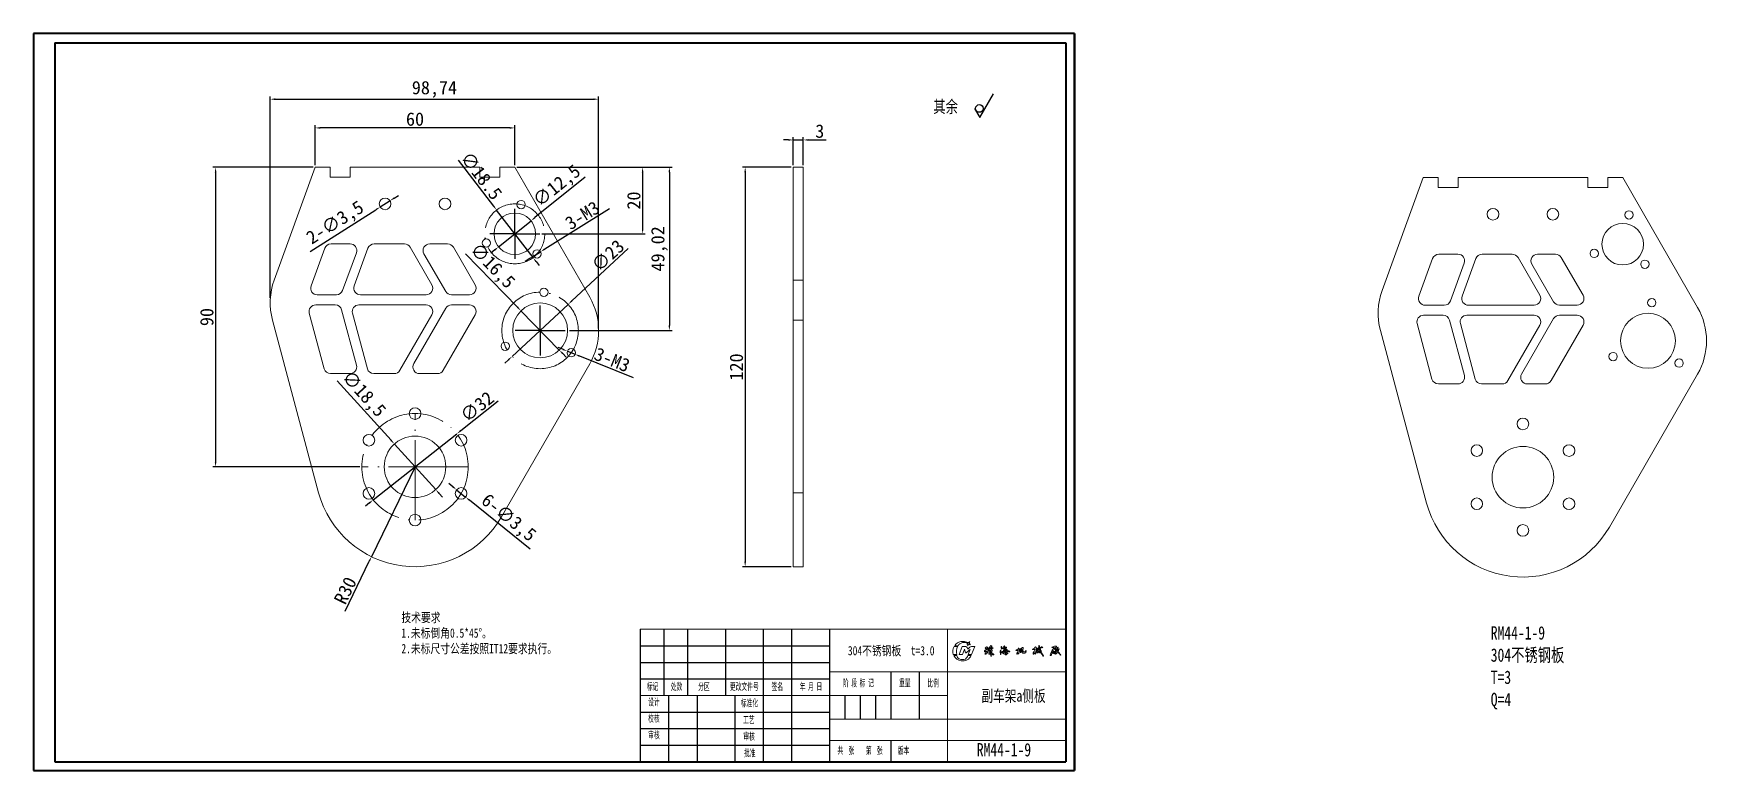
# Model space of a CAD drawing. Header units: millimetres. Extents: x 1682 to 2185, y -211 to 11.
import ezdxf

# ---------------------------------------------------------------- set-up
doc = ezdxf.new("R2010")
doc.units = ezdxf.units.MM
doc.header["$PDSIZE"] = -1
doc.linetypes.add('ACAD_ISO04W100', pattern=[30, 24, -3, 0, -3])
for name, color, linetype in [('10', 7, 'Continuous'), ('5', 7, 'Continuous'), ('9', 7, 'Continuous')]:
    doc.layers.add(name, color=color, linetype=linetype)
doc.layers.add('中心线', color=6, linetype='ACAD_ISO04W100', lineweight=0)
doc.layers.add('尺寸线', color=100, linetype='Continuous', lineweight=5)
doc.styles.add('SLDTEXTSTYLE1', font='TXT', dxfattribs={"width": 0.6, "bigfont": 'bigfont'})
doc.dimstyles.new('Annotative', dxfattribs={"dimscale": 0, "dimtxt": 2.5, "dimasz": 2.5, "dimexe": 1.25, "dimexo": 0.625, "dimtad": 1, "dimtxsty": 'Standard', "dimcen": 2.5, "dimadec": 0, "dimazin": 0, "dimtfac": 1, "dimtmove": 0, "dimatfit": 3, "dimfxl": 1, "dimarcsym": 0})

msp = doc.modelspace()

# ---------------------------------------------------------------- texts
at = {"attachment_point": 1}
for s, width, gutter_width, insert, char_height in [('{\\fHYSWLongFangSong|b0|i0|c134|p2;其余}', 3138.21785, 18.678, (1952.57, -9.341), 3.7059), ('{\\fHYSWLongFangSong|b0|i0|c134|p2;技术要求\\P1.未标倒角0.5*45%%D。\\P2.未标尺寸公差按照IT12要求执行。}', 64.85442, 0.9, (1792.64, -163.26), 2.8), ('{\\fHYSWLongFangSong|b0|i0|c134|p2;RM44-1-9\\P304不锈钢板\\PT=3\\PQ=4}', 235.06092, 1.2, (2120.182, -167.276), 4), ('{\\fHYSWLongFangSong|b0|i0|c134|p2;RM44-1-9}', 235.06092, 1.2, (1965.651, -202.385), 4)]:
    msp.add_mtext_dynamic_manual_height_columns(s, width=width, gutter_width=gutter_width, heights=[0], dxfattribs=dict(at, insert=insert, char_height=char_height))
for s, insert, char_height, width in [('{\\fHYSWLongFangSong|b0|i0|c134|p2;304不锈钢板  t=3.0}', (1926.894, -173.225), 2.8, 77.03924), ('{\\fHYSWLongFangSong|b0|i0|c134|p2;副车架a侧板}', (1967.057, -186.436), 3.5, 235.06092)]:
    msp.add_mtext(s, dxfattribs=dict(at, insert=insert, char_height=char_height, width=width))
at = {"layer": '9', "color": 7, "char_height": 2.14254, "attachment_point": 2, "style": 'SLDTEXTSTYLE1'}
for s, insert in [('{\\fHYSWLongFangSong|b0|i0|c134|p2;标记}', (1868.159, -184.318)), ('{\\fHYSWLongFangSong|b0|i0|c134|p2;处数}', (1875.361, -184.318)), ('{\\fHYSWLongFangSong|b0|i0|c134|p2;分区}', (1883.607, -184.318)), ('{\\fHYSWLongFangSong|b0|i0|c134|p2;更改文件号}', (1895.744, -184.318)), ('{\\fHYSWLongFangSong|b0|i0|c134|p2;签名}', (1905.666, -184.318)), ('{\\fHYSWLongFangSong|b0|i0|c134|p2;年 月 日}', (1915.791, -184.318)), ('{\\fHYSWLongFangSong|b0|i0|c134|p2;阶 段 标 记}', (1930.028, -183.249)), ('{\\fHYSWLongFangSong|b0|i0|c134|p2;重量}', (1944, -183.209)), ('{\\fHYSWLongFangSong|b0|i0|c134|p2;比例}', (1952.516, -183.289)), ('{\\fHYSWLongFangSong|b0|i0|c134|p2;设计}', (1868.578, -188.966)), ('{\\fHYSWLongFangSong|b0|i0|c134|p2;标准化}', (1897.286, -189.257)), ('{\\fHYSWLongFangSong|b0|i0|c134|p2;校核}', (1868.543, -193.878)), ('{\\fHYSWLongFangSong|b0|i0|c134|p2;工艺}', (1897.101, -194.324)), ('{\\fHYSWLongFangSong|b0|i0|c134|p2;审核}', (1868.58, -198.873)), ('{\\fHYSWLongFangSong|b0|i0|c134|p2;审核}', (1897.174, -199.286)), ('{\\fHYSWLongFangSong|b0|i0|c134|p2;批准}', (1897.383, -204.286)), ('{\\fHYSWLongFangSong|b0|i0|c134|p2;共  张}', (1926.284, -203.516)), ('{\\fHYSWLongFangSong|b0|i0|c134|p2;第  张}', (1934.804, -203.516)), ('{\\fHYSWLongFangSong|b0|i0|c134|p2;版本}', (1943.588, -203.531))]:
    msp.add_mtext(s, dxfattribs=dict(at, insert=insert))

# ---------------------------------------------------------------- blocks, each defined once
blk = doc.blocks.new('SW_CENTERMARKSYMBOL_9')
at = {"layer": '10', "color": 0}
for p, q in [((0, 5), (0, 7.5)), ((-5, 0), (-7.5, 0)), ((0, 0), (-5, 0)), ((0, 0), (0, 5)), ((0, 0), (0, -5)), ((0, 0), (5, 0)), ((5, 0), (7.5, 0)), ((0, -5), (0, -7.5))]:
    blk.add_line(p, q, dxfattribs=at)
blk = doc.blocks.new('SW_CENTERMARKSYMBOL_10')
at = {"layer": '10', "color": 0}
for p, q in [((0, 5), (0, 7.5)), ((-5, 0), (-7.5, 0)), ((0, 0), (-5, 0)), ((0, 0), (0, 5)), ((0, 0), (0, -5)), ((0, 0), (5, 0)), ((5, 0), (7.5, 0)), ((0, -5), (0, -7.5))]:
    blk.add_line(p, q, dxfattribs=at)
blk = doc.blocks.new('*D119')
at = {"layer": 'Defpoints', "color": 0, "transparency": 16777216}
for p in [(1831.62, -45.48), (1821.87, -53.31)]:
    blk.add_point(p, dxfattribs=at)
at = {"layer": '尺寸线', "color": 0, "lineweight": -2, "transparency": 16777216}
for p, q in [((1847.91, -32.38), (1832.79, -44.54)), ((1821.87, -53.31), (1831.62, -45.48)), ((1820.7, -54.25), (1819.54, -55.19))]:
    blk.add_line(p, q, dxfattribs=at)
at = {"layer": '尺寸线', "color": 0, "transparency": 16777216}
for points in [[(1832.63, -44.34), (1832.94, -44.73), (1831.62, -45.48)], [(1820.55, -54.06), (1820.86, -54.45), (1821.87, -53.31)]]:
    blk.add_solid(points, dxfattribs=at)
at = {"layer": '尺寸线', "color": 0, "transparency": 16777216, "insert": (1839.6, -35.27), "char_height": 4, "attachment_point": 5, "rotation": 38.7974}
blk.add_mtext('∅12,5', dxfattribs=at)
blk = doc.blocks.new('*D120')
at = {"layer": 'Defpoints', "color": 0, "transparency": 16777216}
for p in [(1821.27, -42.25), (1832.22, -56.54)]:
    blk.add_point(p, dxfattribs=at)
at = {"layer": '尺寸线', "color": 0, "lineweight": -2, "transparency": 16777216}
for p, q in [((1809.76, -27.24), (1820.36, -41.06)), ((1832.22, -56.54), (1821.27, -42.25)), ((1833.13, -57.73), (1834.05, -58.92))]:
    blk.add_line(p, q, dxfattribs=at)
at = {"layer": '尺寸线', "color": 0, "transparency": 16777216}
for points in [[(1820.56, -40.91), (1820.16, -41.21), (1821.27, -42.25)], [(1833.33, -57.58), (1832.93, -57.88), (1832.22, -56.54)]]:
    blk.add_solid(points, dxfattribs=at)
at = {"layer": '尺寸线', "color": 0, "transparency": 16777216, "insert": (1816.69, -31.96), "char_height": 4, "attachment_point": 5, "rotation": 307.4741}
blk.add_mtext('∅18.5', dxfattribs=at)
blk = doc.blocks.new('*D118')
at = {"layer": 'Defpoints', "color": 0, "transparency": 16777216}
for p in [(1842.78, -70.59), (1825.92, -86.24)]:
    blk.add_point(p, dxfattribs=at)
at = {"layer": '尺寸线', "color": 0, "lineweight": -2, "transparency": 16777216}
for p, q in [((1860.87, -53.8), (1843.88, -69.57)), ((1825.92, -86.24), (1842.78, -70.59)), ((1824.82, -87.26), (1823.72, -88.28))]:
    blk.add_line(p, q, dxfattribs=at)
at = {"layer": '尺寸线', "color": 0, "transparency": 16777216}
for points in [[(1843.71, -69.39), (1844.05, -69.75), (1842.78, -70.59)], [(1824.65, -87.07), (1824.99, -87.44), (1825.92, -86.24)]]:
    blk.add_solid(points, dxfattribs=at)
at = {"layer": '尺寸线', "color": 0, "transparency": 16777216, "insert": (1854.72, -55.93), "char_height": 4, "attachment_point": 5, "rotation": 42.8632}
blk.add_mtext('∅23', dxfattribs=at)
blk = doc.blocks.new('*D121')
at = {"layer": 'Defpoints', "color": 0, "transparency": 16777216}
for p in [(1828.59, -72.51), (1840.12, -84.32)]:
    blk.add_point(p, dxfattribs=at)
at = {"layer": '尺寸线', "color": 0, "lineweight": -2, "transparency": 16777216}
for p, q in [((1811.87, -55.4), (1827.54, -71.44)), ((1840.12, -84.32), (1828.59, -72.51)), ((1841.17, -85.39), (1842.21, -86.46))]:
    blk.add_line(p, q, dxfattribs=at)
at = {"layer": '尺寸线', "color": 0, "transparency": 16777216}
for points in [[(1827.72, -71.27), (1827.36, -71.61), (1828.59, -72.51)], [(1841.35, -85.21), (1840.99, -85.56), (1840.12, -84.32)]]:
    blk.add_solid(points, dxfattribs=at)
at = {"layer": '尺寸线', "color": 0, "transparency": 16777216, "insert": (1819.78, -59.27), "char_height": 4, "attachment_point": 5, "rotation": 314.3292}
blk.add_mtext('∅16,5', dxfattribs=at)
blk = doc.blocks.new('*D122')
at = {"layer": 'Defpoints', "color": 0, "transparency": 16777216}
for p in [(1809.3, -109.48), (1784.19, -129.31)]:
    blk.add_point(p, dxfattribs=at)
at = {"layer": '尺寸线', "color": 0, "lineweight": -2, "transparency": 16777216}
for p, q in [((1821.7, -99.68), (1810.48, -108.55)), ((1784.19, -129.31), (1809.3, -109.48)), ((1783.01, -130.24), (1781.84, -131.17))]:
    blk.add_line(p, q, dxfattribs=at)
at = {"layer": '尺寸线', "color": 0, "transparency": 16777216}
for points in [[(1810.32, -108.35), (1810.63, -108.74), (1809.3, -109.48)], [(1782.86, -130.05), (1783.17, -130.44), (1784.19, -129.31)]]:
    blk.add_solid(points, dxfattribs=at)
at = {"layer": '尺寸线', "color": 0, "transparency": 16777216, "insert": (1815.4, -101.32), "char_height": 4, "attachment_point": 5, "rotation": 38.3052}
blk.add_mtext('∅32', dxfattribs=at)
blk = doc.blocks.new('*D123')
at = {"layer": 'Defpoints', "color": 0, "transparency": 16777216}
for p in [(1790.53, -112.54), (1802.96, -126.25)]:
    blk.add_point(p, dxfattribs=at)
at = {"layer": '尺寸线', "color": 0, "lineweight": -2, "transparency": 16777216}
for p, q in [((1773.35, -93.57), (1789.53, -111.43)), ((1802.96, -126.25), (1790.53, -112.54)), ((1803.96, -127.36), (1804.97, -128.47))]:
    blk.add_line(p, q, dxfattribs=at)
at = {"layer": '尺寸线', "color": 0, "transparency": 16777216}
for points in [[(1789.71, -111.26), (1789.34, -111.6), (1790.53, -112.54)], [(1804.15, -127.19), (1803.78, -127.53), (1802.96, -126.25)]]:
    blk.add_solid(points, dxfattribs=at)
at = {"layer": '尺寸线', "color": 0, "transparency": 16777216, "insert": (1781.11, -97.73), "char_height": 4, "attachment_point": 5, "rotation": 312.1748}
blk.add_mtext('∅18,5', dxfattribs=at)
blk = doc.blocks.new('*D128')
at = {"layer": 'Defpoints', "color": 0, "transparency": 16777216}
for p in [(1842.54, -84.65), (1844.86, -85.59)]:
    blk.add_point(p, dxfattribs=at)
at = {"layer": '尺寸线', "color": 0, "lineweight": -2, "transparency": 16777216}
for p, q in [((1841.14, -84.09), (1839.75, -83.54)), ((1842.54, -84.65), (1844.86, -85.59)), ((1862.41, -92.64), (1846.25, -86.14))]:
    blk.add_line(p, q, dxfattribs=at)
at = {"layer": '尺寸线', "color": 0, "transparency": 16777216}
for points in [[(1841.24, -83.86), (1841.05, -84.33), (1842.54, -84.65)], [(1846.34, -85.91), (1846.15, -86.38), (1844.86, -85.59)]]:
    blk.add_solid(points, dxfattribs=at)
at = {"layer": '尺寸线', "color": 0, "transparency": 16777216, "insert": (1856, -87.23), "char_height": 4, "attachment_point": 5, "rotation": 338.1159}
blk.add_mtext('3-M3', dxfattribs=at)
blk = doc.blocks.new('*D129')
at = {"layer": 'Defpoints', "color": 0, "transparency": 16777216}
for p in [(1834.49, -54.77), (1832.36, -56.09)]:
    blk.add_point(p, dxfattribs=at)
at = {"layer": '尺寸线', "color": 0, "lineweight": -2, "transparency": 16777216}
for p, q in [((1855.21, -41.88), (1835.76, -53.97)), ((1832.36, -56.09), (1834.49, -54.77)), ((1831.09, -56.88), (1829.82, -57.67))]:
    blk.add_line(p, q, dxfattribs=at)
at = {"layer": '尺寸线', "color": 0, "transparency": 16777216}
for points in [[(1835.63, -53.76), (1835.89, -54.19), (1834.49, -54.77)], [(1830.96, -56.67), (1831.22, -57.09), (1832.36, -56.09)]]:
    blk.add_solid(points, dxfattribs=at)
at = {"layer": '尺寸线', "color": 0, "transparency": 16777216, "insert": (1847.07, -43.85), "char_height": 4, "attachment_point": 5, "rotation": 31.873}
blk.add_mtext('3-M3', dxfattribs=at)
blk = doc.blocks.new('*D127')
at = {"layer": 'Defpoints', "color": 0, "transparency": 16777216}
for p in [(1809.24, -126.3), (1811.96, -128.49)]:
    blk.add_point(p, dxfattribs=at)
at = {"layer": '尺寸线', "color": 0, "lineweight": -2, "transparency": 16777216}
for p, q in [((1808.07, -125.36), (1806.9, -124.41)), ((1809.24, -126.3), (1811.96, -128.49)), ((1831.37, -144.12), (1813.13, -129.43))]:
    blk.add_line(p, q, dxfattribs=at)
at = {"layer": '尺寸线', "color": 0, "transparency": 16777216}
for points in [[(1808.23, -125.16), (1807.91, -125.55), (1809.24, -126.3)], [(1813.29, -129.24), (1812.98, -129.63), (1811.96, -128.49)]]:
    blk.add_solid(points, dxfattribs=at)
at = {"layer": '尺寸线', "color": 0, "transparency": 16777216, "insert": (1824.69, -134.95), "char_height": 4, "attachment_point": 5, "rotation": 321.1442}
blk.add_mtext('6-∅3,5', dxfattribs=at)
blk = doc.blocks.new('*D136')
at = {"layer": 'Defpoints', "color": 0, "transparency": 16777216}
for p in [(1913.48, -21.19), (1910.48, -29.4), (1913.48, -29.4)]:
    blk.add_point(p, dxfattribs=at)
at = {"layer": '尺寸线', "color": 0, "lineweight": -2, "transparency": 16777216}
for p, q in [((1908.98, -21.19), (1907.48, -21.19)), ((1910.48, -28.77), (1910.48, -20.39)), ((1910.48, -21.19), (1913.48, -21.19)), ((1913.48, -28.77), (1913.48, -20.39)), ((1914.98, -21.19), (1920.39, -21.19))]:
    blk.add_line(p, q, dxfattribs=at)
at = {"layer": '尺寸线', "color": 0, "transparency": 16777216}
for points in [[(1908.98, -20.94), (1908.98, -21.44), (1910.48, -21.19)], [(1914.98, -20.94), (1914.98, -21.44), (1913.48, -21.19)]]:
    blk.add_solid(points, dxfattribs=at)
at = {"layer": '尺寸线', "color": 0, "transparency": 16777216, "insert": (1918.44, -18.57), "char_height": 4, "attachment_point": 5}
blk.add_mtext('3', dxfattribs=at)
blk = doc.blocks.new('*D134')
at = {"layer": 'Defpoints', "color": 0, "transparency": 16777216}
for p in [(1766.74, -17.58), (1766.74, -29.4), (1826.74, -29.4)]:
    blk.add_point(p, dxfattribs=at)
at = {"layer": '尺寸线', "color": 0, "lineweight": -2, "transparency": 16777216}
for p, q in [((1766.74, -28.77), (1766.74, -16.78)), ((1825.24, -17.58), (1768.24, -17.58)), ((1826.74, -28.77), (1826.74, -16.78))]:
    blk.add_line(p, q, dxfattribs=at)
at = {"layer": '尺寸线', "color": 0, "transparency": 16777216}
for points in [[(1768.24, -17.33), (1768.24, -17.83), (1766.74, -17.58)], [(1825.24, -17.33), (1825.24, -17.83), (1826.74, -17.58)]]:
    blk.add_solid(points, dxfattribs=at)
at = {"layer": '尺寸线', "color": 0, "transparency": 16777216, "insert": (1796.74, -14.95), "char_height": 4, "attachment_point": 5}
blk.add_mtext('60', dxfattribs=at)
blk = doc.blocks.new('*D147')
at = {"layer": 'Defpoints', "color": 0, "transparency": 16777216}
for p in [(1910.48, -29.4), (1896.01, -149.4), (1910.48, -149.4)]:
    blk.add_point(p, dxfattribs=at)
at = {"layer": '尺寸线', "color": 0, "lineweight": -2, "transparency": 16777216}
for p, q in [((1909.85, -29.4), (1895.21, -29.4)), ((1896.01, -30.9), (1896.01, -147.9)), ((1909.85, -149.4), (1895.21, -149.4))]:
    blk.add_line(p, q, dxfattribs=at)
at = {"layer": '尺寸线', "color": 0, "transparency": 16777216}
for points in [[(1895.76, -30.9), (1896.26, -30.9), (1896.01, -29.4)], [(1895.76, -147.9), (1896.26, -147.9), (1896.01, -149.4)]]:
    blk.add_solid(points, dxfattribs=at)
at = {"layer": '尺寸线', "color": 0, "transparency": 16777216, "insert": (1893.38, -89.4), "char_height": 4, "attachment_point": 5, "rotation": 90}
blk.add_mtext('120', dxfattribs=at)
blk = doc.blocks.new('*D135')
at = {"layer": 'Defpoints', "color": 0, "transparency": 16777216}
for p in [(1826.74, -29.4), (1834.24, -49.4), (1865.17, -49.4)]:
    blk.add_point(p, dxfattribs=at)
at = {"layer": '尺寸线', "color": 0, "lineweight": -2, "transparency": 16777216}
for p, q in [((1827.37, -29.4), (1865.97, -29.4)), ((1865.17, -30.9), (1865.17, -47.9)), ((1834.87, -49.4), (1865.97, -49.4))]:
    blk.add_line(p, q, dxfattribs=at)
at = {"layer": '尺寸线', "color": 0, "transparency": 16777216}
for points in [[(1864.92, -30.9), (1865.42, -30.9), (1865.17, -29.4)], [(1864.92, -47.9), (1865.42, -47.9), (1865.17, -49.4)]]:
    blk.add_solid(points, dxfattribs=at)
at = {"layer": '尺寸线', "color": 0, "transparency": 16777216, "insert": (1862.54, -39.4), "char_height": 4, "attachment_point": 5, "rotation": 90}
blk.add_mtext('20', dxfattribs=at)
blk = doc.blocks.new('*D138')
at = {"layer": 'Defpoints', "color": 0, "transparency": 16777216}
for p in [(1826.74, -29.4), (1842.6, -78.41), (1873.21, -78.41)]:
    blk.add_point(p, dxfattribs=at)
at = {"layer": '尺寸线', "color": 0, "lineweight": -2, "transparency": 16777216}
for p, q in [((1827.37, -29.4), (1874.01, -29.4)), ((1873.21, -30.9), (1873.21, -76.91)), ((1843.23, -78.41), (1874.01, -78.41))]:
    blk.add_line(p, q, dxfattribs=at)
at = {"layer": '尺寸线', "color": 0, "transparency": 16777216}
for points in [[(1872.96, -30.9), (1873.46, -30.9), (1873.21, -29.4)], [(1872.96, -76.91), (1873.46, -76.91), (1873.21, -78.41)]]:
    blk.add_solid(points, dxfattribs=at)
at = {"layer": '尺寸线', "color": 0, "transparency": 16777216, "insert": (1870.25, -53.91), "char_height": 4, "attachment_point": 5, "rotation": 90}
blk.add_mtext('49,02', dxfattribs=at)
blk = doc.blocks.new('*D142')
at = {"layer": 'Defpoints', "color": 0, "transparency": 16777216}
for p in [(1766.74, -29.4), (1736.78, -119.4), (1780.74, -119.4)]:
    blk.add_point(p, dxfattribs=at)
at = {"layer": '尺寸线', "color": 0, "lineweight": -2, "transparency": 16777216}
for p, q in [((1766.12, -29.4), (1735.98, -29.4)), ((1736.78, -30.9), (1736.78, -117.9)), ((1780.12, -119.4), (1735.98, -119.4))]:
    blk.add_line(p, q, dxfattribs=at)
at = {"layer": '尺寸线', "color": 0, "transparency": 16777216}
for points in [[(1736.53, -30.9), (1737.03, -30.9), (1736.78, -29.4)], [(1736.53, -117.9), (1737.03, -117.9), (1736.78, -119.4)]]:
    blk.add_solid(points, dxfattribs=at)
at = {"layer": '尺寸线', "color": 0, "transparency": 16777216, "insert": (1734.15, -74.4), "char_height": 4, "attachment_point": 5, "rotation": 90}
blk.add_mtext('90', dxfattribs=at)
blk = doc.blocks.new('*D141')
at = {"layer": 'Defpoints', "color": 0, "transparency": 16777216}
for p in [(1796.74, -119.4), (1783.65, -146.39)]:
    blk.add_point(p, dxfattribs=at)
at = {"layer": '尺寸线', "color": 0, "lineweight": -2, "transparency": 16777216}
for p, q in [((1796.74, -119.4), (1783.65, -146.39)), ((1775.7, -162.77), (1782.99, -147.74))]:
    blk.add_line(p, q, dxfattribs=at)
at = {"layer": '尺寸线', "color": 0, "transparency": 16777216}
blk.add_solid([(1782.77, -147.63), (1783.22, -147.84), (1783.65, -146.39)], dxfattribs=at)
at = {"layer": '尺寸线', "color": 0, "transparency": 16777216, "insert": (1775.79, -156.56), "char_height": 4, "attachment_point": 5, "rotation": 64.1147}
blk.add_mtext('R30', dxfattribs=at)
blk = doc.blocks.new('*D144')
at = {"layer": 'Defpoints', "color": 0, "transparency": 16777216}
for p in [(1851.95, -8.95), (1753.22, -69.27), (1851.95, -78.41)]:
    blk.add_point(p, dxfattribs=at)
at = {"layer": '尺寸线', "color": 0, "lineweight": -2, "transparency": 16777216}
for p, q in [((1753.22, -68.65), (1753.22, -8.15)), ((1754.72, -8.95), (1850.45, -8.95)), ((1851.95, -77.79), (1851.95, -8.15))]:
    blk.add_line(p, q, dxfattribs=at)
at = {"layer": '尺寸线', "color": 0, "transparency": 16777216}
for points in [[(1754.72, -8.7), (1754.72, -9.2), (1753.22, -8.95)], [(1850.45, -8.7), (1850.45, -9.2), (1851.95, -8.95)]]:
    blk.add_solid(points, dxfattribs=at)
at = {"layer": '尺寸线', "color": 0, "transparency": 16777216, "insert": (1802.58, -5.99), "char_height": 4, "attachment_point": 5}
blk.add_mtext('98,74', dxfattribs=at)
blk = doc.blocks.new('*D149')
at = {"layer": 'Defpoints', "color": 0, "transparency": 16777216}
for p in [(1789.22, -39.46), (1786.27, -41.34)]:
    blk.add_point(p, dxfattribs=at)
at = {"layer": '尺寸线', "color": 0, "lineweight": -2, "transparency": 16777216}
for p, q in [((1789.22, -39.46), (1786.27, -41.34)), ((1790.49, -38.65), (1791.75, -37.84)), ((1765.25, -54.72), (1785, -42.14))]:
    blk.add_line(p, q, dxfattribs=at)
at = {"layer": '尺寸线', "color": 0, "transparency": 16777216}
for points in [[(1790.35, -38.44), (1790.62, -38.86), (1789.22, -39.46)], [(1784.87, -41.93), (1785.14, -42.35), (1786.27, -41.34)]]:
    blk.add_solid(points, dxfattribs=at)
at = {"layer": '尺寸线', "color": 0, "transparency": 16777216, "insert": (1772.91, -46.34), "char_height": 4, "attachment_point": 5, "rotation": 32.5002}
blk.add_mtext('2-∅3,5', dxfattribs=at)

# ---------------------------------------------------------------- dimensions: what is measured, and where the dimension line sits
at = {"layer": '尺寸线'}
for base, p1, p2, picture, middle in [((1851.952, -8.947), (1753.215, -69.275), (1851.952, -78.415), '*D144', (1802.584, -5.989)), ((1766.745, -17.576), (1826.745, -29.396), (1766.745, -29.396), '*D134', (1796.745, -14.951)), ((1913.478, -21.194), (1910.478, -29.396), (1913.478, -29.396), '*D136', (1918.436, -18.569))]:
    dim = msp.add_linear_dim(base=base, p1=p1, p2=p2, dimstyle='Annotative', override={"dimtxt": 4, "dimasz": 1.5, "dimexe": 0.8}, dxfattribs=at)
    dim.commit()
    dim.dimension.update_dxf_attribs({"geometry": picture, "text_midpoint": middle})
for p1, p2, text, picture, middle in [((1832.221, -56.538), (1821.269, -42.253), '<>.5', '*D120', (1814.602, -33.556)), ((1789.221, -39.455), (1786.269, -41.336), '2-<>', '*D149', (1772.907, -46.341)), ((1842.536, -84.654), (1844.856, -85.586), '3-M3', '*D128', (1856.003, -87.235)), ((1809.239, -126.297), (1811.965, -128.493), '6-<>', '*D127', (1824.69, -134.946))]:
    dim = msp.add_diameter_dim_2p(p1=p1, p2=p2, text=text, dimstyle='Annotative', override={"dimtxt": 4, "dimasz": 1.5, "dimexe": 0.8}, dxfattribs=at)
    dim.commit()
    dim.dimension.update_dxf_attribs({"geometry": picture, "text_midpoint": middle})
for base, p1, p2, picture, middle in [((1736.779, -119.396), (1766.745, -29.396), (1780.745, -119.396), '*D142', (1734.154, -74.396)), ((1865.167, -49.396), (1826.745, -29.396), (1834.245, -49.396), '*D135', (1862.542, -39.396)), ((1873.207, -78.415), (1826.745, -29.396), (1842.603, -78.415), '*D138', (1870.249, -53.905)), ((1896.006, -149.396), (1910.478, -29.396), (1910.478, -149.396), '*D147', (1893.381, -89.396))]:
    dim = msp.add_linear_dim(base=base, p1=p1, p2=p2, angle=90, dimstyle='Annotative', override={"dimtxt": 4, "dimasz": 1.5, "dimexe": 0.8}, dxfattribs=at)
    dim.commit()
    dim.dimension.update_dxf_attribs({"geometry": picture, "text_midpoint": middle})
for p1, p2, picture, middle in [((1821.874, -53.312), (1831.616, -45.479), '*D119', (1841.45, -37.574)), ((1825.924, -86.238), (1842.782, -70.592), '*D118', (1856.507, -57.855)), ((1840.118, -84.316), (1828.588, -72.513), '*D121', (1817.667, -61.334)), ((1802.955, -126.251), (1790.535, -112.54), '*D123', (1778.914, -99.714)), ((1784.189, -129.313), (1809.3, -109.478), '*D122', (1817.024, -103.377))]:
    dim = msp.add_diameter_dim_2p(p1=p1, p2=p2, dimstyle='Annotative', override={"dimtxt": 4, "dimasz": 1.5, "dimexe": 0.8}, dxfattribs=at)
    dim.commit()
    dim.dimension.update_dxf_attribs({"geometry": picture, "text_midpoint": middle, "dimtype": 163})
dim = msp.add_diameter_dim_2p(p1=(1832.364, -56.087), p2=(1834.487, -54.767), text='3-M3', dimstyle='Annotative', override={"dimtxt": 4, "dimasz": 1.5, "dimexe": 0.8}, dxfattribs=at)
dim.commit()
dim.dimension.update_dxf_attribs({"geometry": '*D129', "text_midpoint": (1848.456, -46.081), "dimtype": 163})
dim = msp.add_radius_dim(center=(1796.745, -119.396), mpoint=(1783.648, -146.386), dimstyle='Annotative', override={"dimtxt": 4, "dimasz": 1.5, "dimexe": 0.8}, dxfattribs=at)
dim.commit()
dim.dimension.update_dxf_attribs({"geometry": '*D141', "text_midpoint": (1778.155, -157.705), "dimtype": 164})

# ---------------------------------------------------------------- linework, layer by layer
for p, q in [((1966.516, -14.438), (1970.666, -7.382)), ((1964.951, -11.778), (1966.516, -14.438))]:
    msp.add_line(p, q)
at = {"color": 7, "linetype": 'Continuous', "lineweight": 15}
for p, q in [((1766.745, -29.396), (1754.402, -63.307)), ((1771.245, -29.396), (1766.745, -29.396)), ((1771.245, -32.396), (1771.245, -29.396)), ((1777.245, -29.396), (1777.245, -32.396)), ((1816.245, -29.396), (1777.245, -29.396)), ((1816.245, -32.396), (1816.245, -29.396)), ((1822.245, -29.396), (1822.245, -32.396)), ((1826.745, -29.396), (1822.245, -29.396)), ((1849.273, -68.415), (1826.745, -29.396)), ((1910.478, -29.396), (1913.478, -29.396)), ((1910.478, -29.396), (1910.478, -63.307)), ((1913.478, -29.396), (1913.478, -63.307)), ((1777.245, -32.396), (1771.245, -32.396)), ((1822.245, -32.396), (1816.245, -32.396)), ((2099.853, -32.508), (2087.51, -66.419)), ((2104.353, -32.508), (2099.853, -32.508)), ((2104.353, -35.508), (2104.353, -32.508)), ((2110.353, -32.508), (2110.353, -35.508)), ((2149.353, -32.508), (2110.353, -32.508)), ((2149.353, -35.508), (2149.353, -32.508)), ((2155.353, -32.508), (2155.353, -35.508)), ((2159.853, -32.508), (2155.353, -32.508)), ((2182.381, -71.527), (2159.853, -32.508)), ((2110.353, -35.508), (2104.353, -35.508)), ((2155.353, -35.508), (2149.353, -35.508)), ((1769.601, -53.711), (1765.474, -65.048)), ((1777.223, -52.396), (1771.48, -52.396)), ((1774.976, -66.416), (1779.103, -55.08)), ((1778.474, -65.048), (1782.601, -53.711)), ((1793.538, -52.396), (1784.48, -52.396)), ((1801.815, -64.732), (1795.27, -53.396)), ((1806.538, -52.396), (1801.157, -52.396)), ((1814.815, -64.732), (1808.27, -53.396)), ((1805.97, -66.732), (1799.424, -55.396)), ((2102.708, -56.824), (2098.582, -68.161)), ((2110.331, -55.508), (2104.588, -55.508)), ((2108.084, -69.529), (2112.21, -58.192)), ((2111.582, -68.161), (2115.708, -56.824)), ((2126.646, -55.508), (2117.588, -55.508)), ((2134.923, -67.845), (2128.378, -56.508)), ((2139.078, -69.845), (2132.532, -58.508)), ((2139.646, -55.508), (2134.264, -55.508)), ((2147.923, -67.845), (2141.378, -56.508)), ((1913.478, -63.307), (1910.478, -63.307)), ((1910.478, -63.307), (1910.478, -75.324)), ((1913.478, -75.324), (1913.478, -63.307)), ((1773.097, -67.732), (1767.354, -67.732)), ((1800.083, -67.732), (1780.354, -67.732)), ((1813.083, -67.732), (1807.702, -67.732)), ((1753.878, -75.324), (1767.767, -127.16)), ((1764.941, -73.25), (1769.406, -89.913)), ((1772.732, -70.732), (1766.873, -70.732)), ((1779.129, -88.878), (1774.664, -72.215)), ((1782.406, -89.913), (1777.941, -73.25)), ((1800.083, -70.732), (1779.873, -70.732)), ((1792.195, -90.396), (1801.815, -73.732)), ((1796.349, -88.396), (1805.97, -71.732)), ((1805.195, -90.396), (1814.815, -73.732)), ((1813.083, -70.732), (1807.702, -70.732)), ((1910.478, -75.324), (1913.478, -75.324)), ((1910.478, -75.324), (1910.478, -127.16)), ((1913.478, -75.324), (1913.478, -127.16)), ((2105.84, -73.845), (2099.981, -73.845)), ((2106.205, -70.845), (2100.462, -70.845)), ((2112.237, -91.991), (2107.772, -75.327)), ((2133.191, -73.845), (2112.981, -73.845)), ((2133.191, -70.845), (2113.462, -70.845)), ((2129.457, -91.508), (2139.078, -74.845)), ((2146.191, -70.845), (2140.81, -70.845)), ((2146.191, -73.845), (2140.81, -73.845)), ((2086.985, -78.436), (2100.875, -130.273)), ((2098.049, -76.363), (2102.514, -93.026)), ((2115.514, -93.026), (2111.049, -76.363)), ((2125.302, -93.508), (2134.923, -76.845)), ((2138.302, -93.508), (2147.923, -76.845)), ((1822.726, -134.396), (1849.273, -88.415)), ((1771.338, -91.396), (1777.197, -91.396)), ((1784.338, -91.396), (1790.463, -91.396)), ((1798.081, -91.396), (1803.463, -91.396)), ((2104.446, -94.508), (2110.305, -94.508)), ((2117.446, -94.508), (2123.57, -94.508)), ((2131.189, -94.508), (2136.57, -94.508)), ((2155.834, -137.508), (2182.381, -91.527)), ((1913.478, -127.16), (1910.478, -127.16)), ((1910.478, -127.16), (1910.478, -149.396)), ((1913.478, -149.396), (1913.478, -127.16)), ((1910.478, -149.396), (1913.478, -149.396))]:
    msp.add_line(p, q, dxfattribs=at)
msp.add_circle((1966.437, -11.737), 1.158)
for centre, radius in [((1787.745, -40.396), 1.75), ((1805.745, -40.396), 1.75), ((1828.628, -40.595), 1.25), ((1826.745, -49.396), 6.25), ((2120.853, -43.508), 1.75), ((2138.853, -43.508), 1.75), ((2161.736, -43.707), 1.25), ((2159.853, -52.508), 6.25), ((1818.182, -52.165), 1.25), ((1833.425, -55.427), 1.25), ((2151.289, -55.278), 1.25), ((2166.533, -58.539), 1.25), ((1834.353, -78.415), 8.25), ((1835.489, -66.971), 1.25), ((2168.596, -70.084), 1.25), ((2167.461, -81.527), 8.25), ((1823.875, -83.153), 1.25), ((1843.696, -85.12), 1.25), ((2156.983, -86.266), 1.25), ((2176.804, -88.233), 1.25), ((1796.744, -103.396), 1.75), ((2129.852, -106.508), 1.75), ((1782.888, -111.396), 1.75), ((1796.745, -119.396), 9.25), ((1810.601, -111.395), 1.75), ((2115.996, -114.509), 1.75), ((2129.853, -122.508), 9.25), ((2143.709, -114.507), 1.75), ((1782.889, -127.396), 1.75), ((1810.602, -127.395), 1.75), ((2115.997, -130.509), 1.75), ((2143.71, -130.507), 1.75), ((1796.746, -135.396), 1.75), ((2129.854, -138.508), 1.75)]:
    msp.add_circle(centre, radius, dxfattribs=at)
for centre, radius, start, end in [((1771.48, -54.396), 2, 90, 160), ((1777.223, -54.396), 2, 340, 90), ((1784.48, -54.396), 2, 90, 160), ((1793.538, -54.396), 2, 30, 90), ((1801.157, -54.396), 2, 90, 210), ((1806.538, -54.396), 2, 30, 90), ((2104.588, -57.508), 2, 90, 160), ((2110.331, -57.508), 2, 340, 90), ((2117.588, -57.508), 2, 90, 160), ((2126.646, -57.508), 2, 30, 90), ((2134.264, -57.508), 2, 90, 210), ((2139.646, -57.508), 2, 30, 90), ((1773.196, -70.147), 20, 160, 195), ((1767.354, -65.732), 2, 160, 270), ((1780.354, -65.732), 2, 160, 270), ((1800.083, -65.732), 2, 270, 30), ((1813.083, -65.732), 2, 270, 30), ((1773.097, -65.732), 2, 270, 340), ((1807.702, -65.732), 2, 210, 270), ((1831.952, -78.415), 20, 330, 30), ((2106.304, -73.26), 20, 160, 195), ((2100.462, -68.845), 2, 160, 270), ((2106.205, -68.845), 2, 270, 340), ((2113.462, -68.845), 2, 160, 270), ((2133.191, -68.845), 2, 270, 30), ((2140.81, -68.845), 2, 210, 270), ((2146.191, -68.845), 2, 270, 30), ((1766.873, -72.732), 2, 90, 195), ((1772.732, -72.732), 2, 15, 90), ((1779.873, -72.732), 2, 90, 195), ((1800.083, -72.732), 2, 330, 90), ((1807.702, -72.732), 2, 90, 150), ((1813.083, -72.732), 2, 330, 90), ((2099.981, -75.845), 2, 90, 195), ((2105.84, -75.845), 2, 15, 90), ((2112.981, -75.845), 2, 90, 195), ((2133.191, -75.845), 2, 330, 90), ((2140.81, -75.845), 2, 90, 150), ((2146.191, -75.845), 2, 330, 90), ((2165.06, -81.527), 20, 330, 30), ((1771.338, -89.396), 2, 195, 270), ((1777.197, -89.396), 2, 270, 15), ((1784.338, -89.396), 2, 195, 270), ((1790.463, -89.396), 2, 270, 330), ((1798.081, -89.396), 2, 150, 270), ((1803.463, -89.396), 2, 270, 330), ((2104.446, -92.508), 2, 195, 270), ((2110.305, -92.508), 2, 270, 15), ((2117.446, -92.508), 2, 195, 270), ((2123.57, -92.508), 2, 270, 330), ((2131.189, -92.508), 2, 150, 270), ((2136.57, -92.508), 2, 270, 330), ((1796.745, -119.396), 30, 195, 330), ((2129.853, -122.508), 30, 195, 330)]:
    msp.add_arc(centre, radius, start, end, dxfattribs=at)
at = {"layer": '10', "color": 7, "lineweight": 15}
for p, q in [((1956.872, -168.186), (1956.872, -188.09)), ((1921.33, -180.981), (1992.414, -180.981)), ((1864.463, -188.09), (1956.872, -188.09)), ((1956.872, -188.09), (1956.872, -207.993)), ((1921.33, -195.198), (1992.414, -195.198)), ((1921.33, -201.608), (1992.414, -201.608))]:
    msp.add_line(p, q, dxfattribs=at)
at = {"layer": '5', "color": 7, "lineweight": 15}
for p, q in [((1864.463, -168.186), (1992.414, -168.186)), ((1864.463, -168.186), (1992.414, -168.186)), ((1959.614, -175.782), (1958.592, -175.786)), ((1958.735, -176.05), (1959.654, -176.05)), ((1958.863, -173.368), (1959.895, -173.368)), ((1960.018, -173.128), (1959.02, -173.127)), ((1960.307, -175.782), (1961.297, -173.379)), ((1961.3, -175.782), (1960.307, -175.782)), ((1961.297, -173.379), (1962.307, -173.379)), ((1961.972, -174.194), (1961.3, -175.782)), ((1962.26, -175.28), (1961.972, -174.194)), ((1962.471, -175.28), (1962.26, -175.28)), ((1963.668, -174.227), (1962.471, -175.28)), ((1962.702, -172.658), (1962.929, -172.508)), ((1962.983, -172.676), (1962.708, -172.676)), ((1962.782, -173.699), (1962.915, -174.171)), ((1962.829, -173.063), (1962.983, -172.676)), ((1963.123, -172.747), (1962.845, -173.073)), ((1962.915, -174.171), (1963.59, -173.54)), ((1962.965, -176.05), (1963.975, -176.05)), ((1963.005, -172.348), (1963.034, -172.138)), ((1963.04, -175.79), (1963.668, -174.227)), ((1964.037, -175.79), (1963.04, -175.79)), ((1963.079, -172.128), (1963.199, -172.331)), ((1963.25, -172.967), (1963.123, -172.747)), ((1963.199, -172.331), (1963.503, -171.954)), ((1963.298, -172.731), (1963.296, -172.955)), ((1963.623, -172.845), (1963.298, -172.731)), ((1963.519, -171.964), (1963.335, -172.396)), ((1963.335, -172.396), (1963.574, -172.402)), ((1963.58, -172.42), (1963.399, -172.555)), ((1963.399, -172.555), (1963.649, -172.804)), ((1964.033, -173.379), (1965.034, -173.379)), ((1965.034, -173.379), (1964.037, -175.79)), ((1968.101, -175.641), (1968.121, -175.578)), ((1968.331, -174.779), (1968.302, -174.816)), ((1968.433, -174.943), (1968.389, -175.087)), ((1968.422, -175.18), (1968.539, -174.838)), ((1968.506, -174.347), (1968.568, -174.31)), ((1968.601, -174.014), (1968.54, -173.982)), ((1968.958, -174.297), (1969.025, -174.307)), ((1968.972, -174.976), (1969.018, -174.921)), ((1969.018, -174.921), (1969.09, -174.928)), ((1969.342, -175.643), (1969.295, -175.591)), ((1969.371, -174.775), (1969.366, -174.708)), ((1969.436, -174.799), (1969.371, -174.775)), ((1969.468, -173.879), (1969.496, -173.937)), ((1969.807, -174.84), (1969.767, -174.796)), ((1969.78, -175.303), (1969.799, -175.609)), ((1969.825, -175.225), (1969.824, -175.176)), ((1969.848, -175.754), (1969.825, -175.225)), ((1969.951, -174.014), (1969.888, -173.987)), ((1970.246, -173.932), (1970.183, -173.96)), ((1970.791, -175.812), (1970.764, -175.865)), ((1972.801, -174.484), (1972.851, -174.453)), ((1972.863, -175.75), (1972.805, -175.743)), ((1972.861, -175.274), (1972.854, -175.341)), ((1972.919, -175.234), (1972.861, -175.274)), ((1972.906, -175.697), (1972.863, -175.75)), ((1972.954, -173.39), (1973.014, -173.357)), ((1973.014, -173.357), (1973.077, -173.389)), ((1973.446, -175.188), (1973.402, -175.143)), ((1973.446, -175.262), (1973.446, -175.188)), ((1973.848, -173.554), (1973.838, -173.626)), ((1973.961, -173.459), (1973.848, -173.554)), ((1973.885, -174.655), (1973.909, -174.685)), ((1973.903, -173.188), (1973.975, -173.202)), ((1974.037, -174.183), (1973.927, -174.609)), ((1973.969, -175.182), (1974.007, -175.127)), ((1974.003, -173.971), (1973.985, -173.916)), ((1974.03, -174.979), (1974.079, -174.946)), ((1974.038, -174.464), (1974.078, -174.276)), ((1974.163, -174.428), (1974.079, -174.487)), ((1974.115, -174.514), (1974.157, -174.481)), ((1974.185, -174.478), (1974.214, -174.503)), ((1974.193, -175.84), (1974.195, -175.775)), ((1974.461, -174.668), (1974.438, -174.82)), ((1974.484, -174.912), (1974.527, -174.571)), ((1974.696, -175.569), (1974.635, -175.589)), ((1974.932, -175.469), (1974.907, -175.536)), ((1974.947, -175.283), (1974.977, -175.334)), ((1975.57, -174.833), (1975.561, -174.905)), ((1977.472, -174.531), (1977.434, -174.492)), ((1977.826, -174.531), (1977.735, -174.577)), ((1977.827, -175.688), (1977.768, -175.705)), ((1978.049, -174.521), (1977.989, -174.484)), ((1978.099, -175.443), (1978.035, -175.442)), ((1978.061, -174.609), (1978.049, -174.521)), ((1978.115, -175.533), (1978.099, -175.443)), ((1978.126, -173.905), (1978.144, -173.83)), ((1978.144, -173.83), (1978.217, -173.831)), ((1978.266, -175.571), (1978.197, -175.608)), ((1978.48, -174.241), (1978.542, -174.304)), ((1978.699, -174.138), (1978.683, -174.215)), ((1978.809, -175.206), (1978.883, -175.212)), ((1979.031, -174.32), (1979.071, -174.252)), ((1979.181, -174.141), (1979.232, -174.176)), ((1982.752, -175.593), (1982.695, -175.65)), ((1983.143, -175.287), (1983.132, -175.212)), ((1983.139, -173.782), (1983.145, -173.62)), ((1983.283, -175.615), (1983.241, -175.669)), ((1983.484, -174.273), (1983.544, -174.297)), ((1983.592, -174.532), (1983.539, -174.549)), ((1983.669, -173.84), (1983.668, -173.906)), ((1983.894, -174.231), (1983.707, -174.428)), ((1983.835, -175.096), (1983.771, -175.06)), ((1983.911, -175.276), (1983.84, -175.261)), ((1983.875, -174.474), (1983.982, -174.36)), ((1984.275, -174.048), (1984.089, -174.104)), ((1984.256, -174.198), (1984.355, -174.182)), ((1984.276, -174.868), (1984.261, -174.797)), ((1984.268, -174.449), (1984.267, -174.39)), ((1984.275, -173.163), (1984.296, -173.101)), ((1984.308, -173.233), (1984.275, -173.163)), ((1984.639, -173.988), (1984.275, -174.048)), ((1984.362, -175.069), (1984.303, -175.105)), ((1984.341, -173.465), (1984.308, -173.233)), ((1984.48, -174.94), (1984.362, -175.069)), ((1984.372, -174.185), (1984.434, -174.245)), ((1984.447, -175.097), (1984.566, -175.074)), ((1984.525, -174.725), (1984.513, -174.74)), ((1984.518, -174.408), (1984.596, -174.386)), ((1984.546, -173.693), (1984.6, -173.743)), ((1984.821, -174.618), (1984.83, -174.696)), ((1984.83, -174.696), (1984.896, -174.754)), ((1984.948, -174.547), (1985.017, -174.565)), ((1985.033, -174.929), (1984.995, -174.991)), ((1985.03, -173.454), (1984.997, -173.525)), ((1984.997, -173.525), (1985.055, -173.59)), ((1985.467, -173.643), (1985.439, -173.565)), ((1988.799, -174.707), (1988.779, -174.651)), ((1988.787, -175.216), (1988.8, -175.142)), ((1988.884, -175.334), (1988.787, -175.216)), ((1988.928, -174.218), (1989, -174.23)), ((1989.179, -175.334), (1989.121, -175.385)), ((1989.272, -174.479), (1989.239, -174.561)), ((1989.788, -174.476), (1989.713, -174.473)), ((1989.89, -174.084), (1989.861, -174.162)), ((1989.861, -174.162), (1989.888, -174.216)), ((1990.032, -173.607), (1990.079, -173.668)), ((1990.331, -174.105), (1990.385, -174.163)), ((1969.9, -176.305), (1969.863, -176.25)), ((1970.034, -176.224), (1970.032, -176.287)), ((1985.665, -176.283), (1985.594, -176.301))]:
    msp.add_line(p, q, dxfattribs=at)
for centre, radius, start, end in [((1961.265, -174.862), 2.828, 148.10678, 199.0712), ((1961.287, -174.899), 2.799, 204.25819, 263.22268), ((1961.375, -174.592), 2.773, 53.99854, 148.11308), ((1962.95, -174.948), 3.439, 152.64769, 194.03749), ((1961.067, -175.849), 1.427, 188.07778, 239.36943), ((1961.775, -174.237), 2.078, 56.30183, 147.72417), ((1961.409, -174.906), 2.81, 260.74299, 335.98713), ((1960.62, -175.306), 2.46, 312.06403, 342.41098), ((1962.341, -173.841), 0.463, 17.84837, 94.25997), ((1962.708, -172.667), 0.00984, 123.59808, 270), ((1962.838, -173.066), 0.00984, 158.25924, 319.48501), ((1963.058, -172.141), 0.0246, 30.5695, 172.24527), ((1963.271, -172.954), 0.0246, 210.0475, 359.33925), ((1963.51, -171.96), 0.00984, 336.84757, 141.15035), ((1963.574, -172.412), 0.00984, 306.89987, 88.42974), ((1964.091, -174.231), 0.854, 93.88116, 125.93911), ((1963.631, -172.822), 0.0246, 250.62338, 44.9943), ((1968.177, -174.725), 0.214, 111.73471, 250.43201), ((1967.604, -173.404), 1.226, 293.74076, 304.37866), ((1968.294, -174.553), 1.105, 259.91518, 270.87813), ((1967.8, -175.565), 0.707, 52.03613, 64.44068), ((1970.107, -177.013), 2.45, 135.77997, 144.14487), ((1968.341, -173.943), 0.208, 115.88205, 173.9154), ((1968.313, -173.662), 0.315, 235.55963, 273.09561), ((1969.176, -173.978), 1.394, 227.57647, 233.63482), ((1968.345, -173.761), 0.0949, 90.16643, 177.15274), ((1968.537, -174.794), 0.448, 94.00789, 122.49705), ((1968.385, -174.829), 0.0834, 171.39316, 285.58996), ((1968.291, -175.383), 0.275, 274.20871, 318.69402), ((1968.447, -173.555), 0.437, 254.45682, 282.35154), ((1968.395, -174.812), 0.0718, 67.96471, 152.63215), ((1968.539, -173.793), 0.232, 95.00357, 146.77594), ((1968.363, -175.079), 0.0265, 236.67345, 342.78491), ((1968.113, -175.085), 0.323, 317.34984, 342.87309), ((1968.408, -174.936), 0.0265, 342.78491, 91.18323), ((1968.322, -174.36), 0.398, 284.42988, 294.48738), ((1968.49, -174.758), 0.036, 338.4925, 93.47325), ((1969.346, -176.207), 1.064, 123.39982, 142.88236), ((1968.641, -173.665), 0.159, 40.56591, 139.98771), ((1968.467, -174.819), 0.0734, 345.40153, 40.67624), ((1968.188, -174.173), 0.404, 340.21454, 1.49825), ((1968.266, -174.068), 0.339, 343.75878, 9.03261), ((1967.643, -173.436), 2.19, 300.69424, 306.31765), ((1968.324, -174.441), 0.983, 55.36323, 63.54781), ((1968.563, -174.764), 0.404, 317.22654, 337.38014), ((1968.874, -174.93), 0.109, 262.75607, 335.03996), ((1969.588, -173.327), 0.769, 203.40216, 213.911), ((1969.503, -174.052), 0.598, 170.36434, 204.19773), ((1968.67, -173.805), 0.285, 328.87571, 9.96208), ((1968.691, -174.723), 0.314, 321.28638, 0.14287), ((1969.52, -175.777), 0.818, 125.14715, 135.17814), ((1969.129, -174.694), 0.126, 96.06335, 192.77441), ((1968.672, -174.114), 0.402, 331.4243, 351.08691), ((1969, -175.002), 0.117, 295.09104, 39.4683), ((1969.25, -174.247), 0.194, 117.42123, 158.79048), ((1969.289, -174.568), 0.23, 90.76751, 143.3679), ((1968.971, -174.511), 0.155, 338.26911, 30.74864), ((1969.343, -174.107), 0.185, 126.9119, 170.0414), ((1968.344, -173.535), 0.984, 334.47962, 342.72974), ((1969.967, -174.187), 0.773, 131.13318, 152.18921), ((1969.056, -173.827), 0.56, 294.24208, 316.26159), ((1968.59, -175.372), 0.738, 342.7667, 353.93769), ((1969.442, -175.492), 0.125, 96.00648, 160.44021), ((1969.545, -174.774), 0.892, 256.86891, 284.61724), ((1969.615, -174.994), 0.379, 99.81165, 131.03223), ((1968.445, -174.399), 1.38, 315.43317, 324.4382), ((1969.599, -174.558), 0.291, 235.83347, 305.07277), ((1969.578, -173.625), 0.121, 71.26752, 170.74483), ((1970.185, -174.931), 1.018, 127.31067, 135.32762), ((1969.875, -173.989), 0.421, 145.51709, 164.82413), ((1969.723, -174.373), 0.491, 93.20974, 117.52757), ((1968.895, -173.245), 0.81, 321.3255, 331.19696), ((1969.645, -174.714), 0.133, 72.56929, 135.4047), ((1969.44, -173.779), 0.365, 290.38055, 312.91964), ((1973.956, -178.778), 5.661, 138.66815, 140.81882), ((1969.531, -173.565), 0.102, 316.66988, 32.3132), ((1969.695, -174.361), 0.226, 267.43343, 338.97668), ((1969.714, -173.765), 0.283, 264.95169, 308.03305), ((1969.856, -174.098), 0.269, 81.92744, 126.67163), ((1969.462, -174.789), 0.349, 314.20692, 351.58046), ((1969.659, -175.185), 0.0915, 312.80177, 359.72413), ((1969.754, -175.245), 0.0334, 191.77564, 274.76943), ((1969.789, -175.196), 0.0402, 30.37273, 163.99607), ((1969.753, -175.305), 0.0265, 3.57579, 82.82114), ((1969.846, -173.165), 0.0919, 66.69586, 147.69693), ((1969.75, -173.258), 0.143, 25.63936, 82.80869), ((1969.772, -175.611), 0.0265, 264.40984, 3.57579), ((1967.348, -176.081), 2.521, 356.16, 7.45446), ((1969.198, -173.61), 0.797, 356.13915, 31.29985), ((1969.872, -173.35), 0.269, 12.6009, 87.89792), ((1969.847, -173.691), 0.148, 288.53917, 10.41098), ((1974.277, -175.031), 4.411, 169.54971, 172.32807), ((1969.293, -174.089), 0.662, 347.61238, 6.50537), ((1970.414, -175.85), 0.417, 152.93266, 192.2151), ((1969.406, -176.011), 0.605, 353.48882, 6.8611), ((1970.093, -175.792), 0.141, 53.29979, 111.01202), ((1970.502, -175.14), 0.448, 166.95309, 194.40932), ((1968.405, -174.306), 1.816, 336.20184, 340.66322), ((1970.741, -174.355), 1.12, 233.13321, 244.16571), ((1970.426, -174.42), 0.311, 159.46151, 185.23184), ((1970.616, -174.019), 0.659, 220.65354, 233.05021), ((1970.258, -174.885), 0.141, 130.87673, 189.16745), ((1969.681, -173.52), 0.508, 346.7386, 26.84101), ((1971.247, -174.365), 1.115, 166.56195, 177.22767), ((1970.552, -174.085), 0.389, 161.24927, 183.02782), ((1970.088, -174.611), 0.185, 294.8967, 339.12946), ((1970.344, -173.668), 0.171, 169.41921, 216.93768), ((1970.065, -176.212), 0.545, 40.42099, 78.10447), ((1970.313, -173.334), 0.45, 256.37479, 283.87397), ((1968.661, -175.108), 1.657, 15.08818, 19.81229), ((1970.285, -173.527), 0.407, 264.49128, 284.4301), ((1969.261, -177.101), 2.001, 40.12015, 60.26806), ((1968.701, -171.473), 2.973, 304.54577, 308.42677), ((1970.45, -173.928), 0.16, 52.06811, 100.59966), ((1970.626, -175.698), 0.217, 227.82776, 309.58112), ((1973.017, -175.084), 0.363, 172.67696, 206.24608), ((1971.226, -174.664), 1.479, 345.35926, 353.68154), ((1975.091, -174.958), 2.417, 186.8083, 198.94544), ((1973.188, -174.945), 0.506, 150.43685, 166.48195), ((1971.868, -174.364), 0.94, 339.33731, 352.68595), ((1973.151, -174.886), 0.348, 165.44538, 199.15041), ((1972.397, -174.579), 0.472, 332.22312, 15.46446), ((1972.24, -171.877), 3.177, 280.54822, 288.24676), ((1972.114, -175.631), 0.794, 355.24294, 21.39194), ((1972.804, -173.575), 1.663, 273.97991, 278.85581), ((1973.268, -173.511), 0.337, 159.05098, 196.84599), ((1973.967, -173.578), 1.022, 181.72603, 206.7303), ((1974.994, -173.354), 2.057, 199.4082, 203.32193), ((1973.341, -175.678), 0.538, 83.52515, 121.48032), ((1973.208, -173.389), 0.131, 179.85433, 247.00262), ((1972.929, -173.845), 0.368, 298.71089, 345.13535), ((1972.61, -173.838), 0.638, 4.16649, 30.95386), ((1973.116, -174.085), 0.818, 278.35182, 308.34024), ((1974.187, -173.621), 0.957, 190.29648, 199.45662), ((1973.645, -175.287), 0.2, 172.86773, 253.42089), ((1974.3, -174.072), 0.778, 144.34957, 170.68907), ((1972.363, -174.361), 1.24, 13.13159, 19.52313), ((1973.653, -173.998), 0.116, 224.4428, 331.22424), ((1973.119, -177.489), 2.064, 70.91261, 76.87081), ((1973.37, -174.532), 0.32, 322.56195, 347.73017), ((1969.27, -171.158), 5.039, 330.76649, 333.99261), ((1974.27, -174.844), 0.635, 144.60088, 157.4718), ((1973.825, -175.054), 0.11, 147.82, 225.32738), ((1974.304, -176.342), 1.463, 91.09513, 113.0134), ((1974.163, -173.799), 1.397, 252.69997, 262.0361), ((1973.356, -174.249), 0.456, 330.18511, 347.99972), ((1973.886, -174.096), 0.138, 102.74047, 162.33987), ((1974.068, -175.033), 0.575, 241.49331, 269.79703), ((1970.145, -171.124), 4.288, 328.44852, 331.21479), ((1975.336, -175.131), 1.725, 143.38742, 152.8231), ((1973.945, -173.446), 0.209, 239.46341, 298.59173), ((1973.959, -174.05), 0.136, 78.85274, 139.1547), ((1974.21, -174.908), 0.412, 133.38991, 142.03165), ((1973.989, -174.34), 0.354, 256.87561, 276.74517), ((1973.12, -173.704), 0.923, 334.36531, 343.16404), ((1973.828, -173.295), 0.211, 309.16772, 348.94294), ((1972.596, -173.911), 1.551, 21.79876, 27.21515), ((1974.485, -175.123), 0.478, 162.46075, 180.49175), ((1974.045, -174.629), 0.064, 257.35369, 8.59842), ((1974.487, -174.417), 0.508, 135.77568, 152.49696), ((1974.064, -174.466), 0.0262, 174.36274, 305.45423), ((1974.053, -173.418), 0.212, 267.65225, 307.84646), ((1974.268, -176.731), 1.141, 82.33881, 100.222), ((1974.173, -174.338), 0.113, 132.13492, 147.01586), ((1973.962, -175.257), 0.333, 30.60002, 69.33977), ((1974.205, -174.361), 0.152, 87.96358, 135.13708), ((1974.131, -174.535), 0.0262, 128.13944, 185.70466), ((1974.67, -174.559), 0.565, 177.83307, 186.1836), ((1975.815, -174.969), 1.918, 145.28134, 151.83317), ((1974.173, -174.502), 0.0262, 62.84712, 128.13944), ((1974.067, -174.266), 0.188, 300.7695, 314.15184), ((1974.383, -174.319), 0.761, 94.04097, 105.21873), ((1974.315, -175.773), 0.139, 208.77301, 271.37545), ((1974.314, -176.121), 0.366, 86.44899, 109.08666), ((1974.583, -175.079), 0.78, 110.46738, 119.5821), ((1973.782, -173.305), 1, 295.31345, 303.35768), ((1971.039, -174.281), 3.309, 343.36215, 345.88869), ((1974.345, -175.067), 0.211, 230.0997, 288.7629), ((1974.811, -174.044), 0.753, 217.59684, 226.2384), ((1974.174, -173.712), 0.177, 291.27437, 335.76256), ((1974.12, -174.101), 0.794, 281.26614, 291.01765), ((1974.387, -174.539), 0.108, 206.74106, 293.2294), ((1974.403, -174.442), 0.132, 358.35224, 134.77651), ((1974.355, -175.717), 0.198, 259.12262, 341.84204), ((1974.701, -174.919), 1.409, 99.23738, 105.30645), ((1974.447, -174.338), 0.228, 48.73299, 120.01574), ((1974.385, -173.46), 0.329, 261.14893, 286.60528), ((1974.326, -175.649), 0.106, 275.85777, 27.63047), ((1974.412, -174.816), 0.0262, 255.96963, 351.74296), ((1974.347, -175.169), 0.118, 304.08962, 16.85772), ((1974.435, -174.664), 0.0262, 351.74296, 101.99256), ((1973.941, -174.966), 0.546, 341.9753, 5.65657), ((1974.464, -173.67), 0.141, 29.98959, 85.48529), ((1974.161, -173.46), 0.447, 315.36404, 341.91805), ((1974.166, -174.484), 0.371, 346.49377, 5.8595), ((1974.322, -175.554), 0.315, 314.57212, 353.66859), ((1974.451, -174.472), 0.338, 28.24187, 64.4197), ((1975.374, -175.152), 0.706, 155.57345, 184.64559), ((1974.791, -175.039), 0.209, 234.80046, 273.26907), ((1974.746, -175.196), 0.377, 262.30006, 295.26022), ((1974.81, -175.068), 0.222, 74.17181, 110.67067), ((1974.677, -174.399), 0.114, 338.24435, 50.47087), ((1974.949, -174.501), 0.177, 160.09577, 229.41631), ((1974.679, -176.066), 0.828, 71.13597, 81.36517), ((1974.997, -173.593), 1.056, 261.08588, 268.85479), ((1974.956, -175.596), 0.746, 74.94063, 96.59662), ((1975.384, -175.543), 0.458, 152.8165, 170.71013), ((1974.498, -178.627), 4.007, 78.08665, 83.14928), ((1975.529, -173.954), 0.996, 247.66272, 259.89858), ((1975.304, -175.047), 0.341, 38.77309, 86.38804), ((1975.419, -174.655), 0.287, 256.86653, 299.54845), ((1977.536, -174.508), 0.103, 88.61056, 171.00204), ((1977.863, -173.063), 1.519, 255.08217, 265.17792), ((1976.904, -171.606), 2.869, 282.75949, 289.69337), ((1978.031, -175.57), 0.383, 142.60953, 185.5261), ((1978.795, -174.346), 1.703, 227.76456, 232.93961), ((1975.547, -173.916), 2.602, 326.89245, 332.27689), ((1977.31, -172.444), 2.149, 283.87896, 288.39849), ((1977.55, -175.243), 0.524, 301.92472, 337.74683), ((1976.933, -174.452), 1.139, 323.66249, 352.08888), ((1977.842, -174.008), 0.301, 275.53426, 19.80089), ((1978.196, -175.528), 0.0806, 183.7166, 270.64392), ((1977.865, -174.163), 0.485, 8.57633, 43.3212), ((1977.707, -175.309), 0.618, 334.88556, 4.48875), ((1980.096, -175.276), 1.773, 174.6877, 179.49849), ((1979.824, -175.42), 1.525, 150.74152, 168.3445), ((1978.543, -174.047), 0.204, 192.53939, 251.94565), ((1978.785, -174.568), 0.311, 157.77031, 200.13057), ((1978.298, -174.309), 0.245, 324.71284, 1.10896), ((1979.167, -174.872), 0.489, 176.21977, 222.91089), ((1975.151, -174.43), 3.552, 353.37041, 358.4457), ((1977.816, -174.421), 0.892, 353.22326, 13.37655), ((1978.977, -174.511), 0.465, 97.62492, 126.71996), ((1978.751, -174.984), 0.264, 299.96091, 333.97474), ((1978.829, -173.829), 0.237, 291.38328, 329.59079), ((1979.559, -174.753), 0.594, 168.09333, 190.89099), ((1982.029, -174.819), 3.053, 180.85757, 185.26996), ((1974.751, -173.75), 4.317, 348.24412, 352.41924), ((1978.499, -173.098), 1.005, 302.1333, 311.08782), ((1978.563, -173.642), 0.795, 309.7516, 321.08318), ((1980.555, -175.872), 2.452, 121.01497, 124.68213), ((1977.677, -174.487), 1.586, 359.98446, 11.3371), ((1982.041, -174.566), 2.779, 178.38568, 183.24953), ((1977.095, -174.932), 2.182, 1.34932, 5.47816), ((1979.905, -174.949), 0.633, 173.7747, 209.46668), ((1979.43, -173.869), 0.17, 345.38413, 144.80873), ((1978.83, -175.995), 0.902, 44.49478, 54.49986), ((1979.763, -174.199), 1.199, 256.03282, 286.0682), ((1982.076, -174.417), 2.556, 171.97534, 186.07816), ((1979.149, -174.876), 0.428, 5.2333, 26.02074), ((1978.877, -173.754), 0.735, 335.38476, 347.64566), ((1979.685, -174.837), 0.109, 179.65304, 263.12671), ((1979.797, -174.819), 0.178, 225.36565, 276.03531), ((1979.888, -174.227), 0.773, 264.62119, 299.72766), ((1979.943, -174.803), 0.569, 285.56644, 4.42241), ((1980.171, -174.749), 0.18, 304.03292, 19.3571), ((1980.489, -174.803), 0.186, 97.374, 142.60412), ((1980.364, -174.728), 0.149, 348.07803, 47.47698), ((1982.496, -174.186), 0.118, 164.68104, 236.53228), ((1981.76, -171.612), 2.617, 283.75338, 299.43994), ((1982.597, -173.933), 0.388, 244.58666, 279.90362), ((1983.254, -175.477), 0.699, 168.75715, 188.62986), ((1982.745, -175.389), 0.265, 226.63108, 258.92644), ((1983.002, -175.57), 0.49, 133.79354, 152.12619), ((1986.344, -177.292), 4.226, 146.2824, 150.59117), ((1982.748, -173.619), 0.702, 263.10676, 289.05182), ((1983.244, -175.795), 0.531, 132.11322, 157.7573), ((1981.106, -173.945), 1.992, 329.85284, 336.70089), ((1982.82, -175.165), 0.245, 285.90802, 322.94314), ((1985.575, -176.034), 2.942, 146.00988, 153.76073), ((1982.957, -173.957), 0.326, 273.57476, 301.33654), ((1983.186, -175.393), 0.189, 106.80552, 154.70226), ((1982.969, -173.732), 0.177, 295.73802, 343.67734), ((1982.997, -174.32), 0.155, 333.32896, 33.04183), ((1983.684, -175.381), 0.549, 170.09056, 187.70482), ((1983.407, -175.46), 0.267, 178.86858, 231.52787), ((1983.344, -173.74), 0.232, 92.38317, 148.90354), ((1983.134, -175.424), 0.242, 307.91305, 3.57718), ((1983.213, -173.743), 0.264, 29.05936, 62.6982), ((1984.472, -175.298), 1.102, 177.52003, 185.77892), ((1981.838, -175.061), 1.545, 352.93608, 1.78853), ((1983.81, -174.978), 0.429, 132.14254, 184.52517), ((1982.968, -174.316), 0.847, 34.18843, 55.84857), ((1983.718, -174.161), 0.26, 136.29963, 205.60617), ((1983.652, -174.917), 0.142, 40.82293, 171.14546), ((1983.69, -174.9), 0.179, 178.40215, 296.86375), ((1983.646, -174.623), 0.13, 145.75587, 196.87612), ((1983.486, -173.738), 0.248, 280.30258, 317.03011), ((1983.727, -174.334), 0.186, 120.06604, 168.66267), ((1983.803, -174.649), 0.241, 113.55705, 151.15416), ((1983.981, -174.368), 0.398, 117.32381, 150.67009), ((1983.779, -174.708), 0.119, 260.33848, 339.3398), ((1983.969, -174.079), 0.183, 85.12581, 159.15713), ((1984.155, -175.169), 0.329, 167.22594, 196.26337), ((1983.896, -174.494), 0.0288, 136.79223, 219.18543), ((1983.673, -174.644), 0.241, 334.11276, 33.40374), ((1984.048, -174.367), 0.205, 101.59953, 138.47708), ((1984.303, -176.036), 0.855, 106.59712, 117.29771), ((1984.003, -174.38), 0.0288, 50.34535, 136.79223), ((1983.743, -172.969), 0.958, 284.62522, 298.58625), ((1983.979, -174.096), 0.0754, 291.61523, 331.22067), ((1984.571, -173.829), 0.763, 223.91936, 233.06684), ((1984.115, -174.194), 0.0937, 106.57999, 138.65368), ((1983.548, -174.947), 0.578, 332.27933, 356.40053), ((1984.194, -174.388), 0.0958, 211.8628, 320.3412), ((1984.346, -175.003), 0.222, 112.33808, 174.96964), ((1984.17, -173.423), 0.389, 274.63376, 297.53629), ((1984.406, -174.272), 0.181, 162.39629, 220.38071), ((1984.26, -174.226), 0.0288, 98.9286, 162.02323), ((1984.795, -174.929), 0.522, 173.2568, 199.67777), ((1984.329, -173.201), 0.105, 21.32184, 108.17619), ((1986.218, -173.289), 1.885, 185.35467, 190.09043), ((1984.236, -173.684), 0.141, 323.57903, 26.99106), ((1984.359, -174.211), 0.0288, 63.95188, 98.9286), ((1984.452, -175.126), 0.0288, 100.81612, 189.86149), ((1985.414, -174.439), 1.207, 214.91395, 222.13171), ((1983.958, -173.433), 0.541, 356.92747, 29.94288), ((1984.663, -174.231), 0.229, 183.43577, 230.57471), ((1984.168, -174.787), 0.348, 333.79983, 7.70906), ((1985.621, -173.349), 1.129, 185.74219, 197.75807), ((1984.559, -174.765), 0.486, 265.22559, 302.16234), ((1984.64, -174.773), 0.124, 86.59074, 157.39669), ((1984.697, -174.372), 0.213, 84.32528, 129.54923), ((1984.059, -174.399), 0.537, 1.34784, 20.86675), ((1984.485, -174.735), 0.349, 283.29535, 322.17982), ((1984.526, -173.306), 0.443, 279.60894, 299.35701), ((1984.577, -173.567), 0.425, 278.36914, 309.82239), ((1984.351, -174.886), 0.38, 13.91894, 38.73773), ((1983.794, -174.454), 0.969, 358.63909, 17.65342), ((1984.591, -174.912), 0.174, 347.88195, 42.25172), ((1984.79, -173.882), 0.195, 35.28434, 103.784), ((1985.436, -174.286), 0.699, 195.79593, 208.35528), ((1984.843, -175.274), 0.101, 17.36706, 104.68947), ((1987.379, -175.827), 3.184, 139.74669, 142.61696), ((1984.654, -174.583), 0.297, 324.84653, 6.92606), ((1986.379, -174.61), 1.573, 203.80113, 217.99314), ((1986.751, -174.245), 1.909, 203.01254, 219.36768), ((1984.777, -174.758), 0.308, 326.39261, 38.84945), ((1985.089, -174.042), 0.591, 53.71884, 95.69989), ((1985.491, -173.168), 0.607, 224.06332, 255.8517), ((1984.44, -176.235), 0.959, 29.24927, 43.23074), ((1983.202, -176.842), 2.494, 23.02971, 33.77647), ((1986.39, -175.334), 1.194, 201.2342, 216.21796), ((1985.267, -173.549), 0.221, 289.88514, 334.75238), ((1984.805, -176.562), 0.812, 29.13681, 40.08432), ((1988.078, -174.043), 3.159, 215.24554, 219.50841), ((1985.233, -176.212), 0.437, 350.69717, 21.33761), ((1987.862, -175.948), 0.194, 144.17237, 214.89385), ((1987.831, -175.865), 0.232, 236.57187, 353.53592), ((1986.603, -175.213), 1.265, 330.5705, 344.60798), ((1990.857, -176.731), 3.257, 150.49191, 158.70448), ((1992.17, -176.958), 4.534, 144.39322, 156.18351), ((1989.473, -176.094), 1.427, 156.17451, 171.84725), ((1986.52, -174.683), 1.848, 333.14693, 340.4125), ((1989.208, -175.191), 1.918, 103.38514, 121.96981), ((1988.404, -173.433), 0.249, 211.526, 265.05364), ((1988.9, -175.412), 0.649, 149.57008, 170.24812), ((1987.171, -174.15), 1.496, 321.42723, 333.3333), ((1988.567, -173.261), 0.459, 246.3551, 266.49125), ((1988.658, -175.313), 0.196, 170.36269, 258.35962), ((1989, -175.236), 0.538, 126.85048, 184.77042), ((1992.217, -176.586), 4.368, 142.57197, 148.72607), ((1988.843, -174.895), 0.343, 128.70562, 167.67336), ((1988.809, -174.355), 0.691, 93.92541, 113.05638), ((1988.535, -175.337), 0.188, 296.26699, 7.90397), ((1988.638, -175.061), 0.434, 70.99544, 91.21424), ((1988.853, -174.897), 0.198, 105.64458, 152.31163), ((1989.551, -175.22), 0.835, 175.57336, 186.27583), ((1989.117, -175.284), 0.419, 119.67298, 162.09876), ((1988.144, -173.557), 0.712, 328.24474, 340.39086), ((1988.822, -173.834), 0.179, 57.68166, 109.54099), ((1989.219, -174.62), 1.373, 86.6853, 109.38389), ((1988.769, -174.966), 0.178, 279.859, 329.55007), ((1989.627, -174.443), 1.039, 133.02447, 141.47338), ((1988.609, -175.865), 0.597, 32.44039, 62.65213), ((1989.321, -175.697), 0.879, 82.49047, 117.89979), ((1988.905, -174.924), 0.133, 277.86904, 342.46026), ((1989.034, -174.208), 0.107, 103.22258, 185.78051), ((1989.531, -174.368), 0.548, 142.55764, 165.52461), ((1989.32, -174.176), 0.318, 124.03824, 166.83196), ((1988.976, -175.302), 0.342, 28.2798, 80.59196), ((1988.835, -174.524), 0.555, 45.42807, 61.96929), ((1989.438, -175.274), 0.423, 219.82796, 272.67461), ((1989.317, -175.343), 0.2, 192.14943, 281.43708), ((1990.026, -174.682), 1.173, 127.55775, 138.95119), ((1988.977, -175.111), 0.302, 312.22426, 354.53917), ((1989.263, -174.02), 0.115, 250.82895, 328.87951), ((1989.334, -174.497), 0.114, 213.84895, 289.59587), ((1989.206, -174.232), 0.256, 284.86175, 320.05275), ((1989.352, -173.739), 0.493, 59.89747, 96.25219), ((1989.091, -173.19), 0.604, 291.36547, 320.75735), ((1989.324, -175.425), 0.119, 285.82337, 359.73893), ((1989.456, -174.307), 0.247, 57.89123, 112.61628), ((1989.201, -175.612), 1.022, 62.90644, 80.31864), ((1989.207, -174.043), 0.404, 298.95203, 321.00139), ((1989.282, -174.981), 0.22, 344.00346, 45.24173), ((1986.999, -174.95), 2.49, 348.99341, 354.35643), ((1989.307, -175.402), 0.331, 297.09266, 351.0472), ((1989.079, -175.076), 0.415, 343.37318, 4.79056), ((1989.459, -174.166), 0.145, 295.25267, 27.83355), ((1989.499, -173.43), 0.155, 292.93388, 49.26034), ((1989.808, -175.446), 0.174, 132.8218, 182.25923), ((1989.853, -174.349), 0.187, 173.56539, 221.70524), ((1989.727, -174.827), 0.139, 19.14625, 116.08979), ((1991.293, -174.641), 1.656, 158.37591, 169.09229), ((1989.766, -175.206), 0.136, 236.10494, 304.29465), ((1990.155, -174.09), 0.406, 149.67755, 171.63458), ((1989.932, -174.632), 0.212, 72.4547, 132.90662), ((1990.016, -173.896), 0.212, 134.76416, 177.12423), ((1987.926, -173.205), 2.852, 312.19317, 316.66432), ((1989.996, -174.749), 0.141, 193.22324, 255.94484), ((1990.044, -173.789), 0.182, 93.49946, 166.2315), ((1990.215, -174.975), 0.826, 102.49944, 113.25453), ((1988.912, -173.617), 1.084, 334.51803, 342.68356), ((1989.564, -173.585), 0.522, 317.14152, 350.82555), ((1989.828, -174.775), 0.174, 320.17858, 12.47358), ((1987.972, -174.596), 2.031, 356.01313, 4.70489), ((1989.326, -176.325), 1.344, 49.86849, 59.86227), ((1990.169, -174.338), 0.215, 86.97612, 128.36632), ((1989.202, -174.78), 0.926, 347.3147, 356.93361), ((1992.322, -173.005), 2.971, 221.73635, 227.72098), ((1989.832, -174.661), 0.34, 330.1538, 9.64947), ((1990.569, -174.514), 0.412, 149.89594, 192.59769), ((1990.277, -174.286), 0.189, 73.34155, 120.35971), ((1995.146, -170.572), 6.846, 223.64523, 226.8958), ((1990.172, -174.082), 0.229, 280.20216, 339.20847), ((1980.911, -184.408), 13.165, 42.33545, 44.36126), ((1989.164, -177.118), 2.024, 45.44785, 49.88656), ((1991.008, -175.523), 0.45, 199.81102, 248.88841), ((1987.974, -178.282), 3.825, 39.85673, 45.75202), ((1990.809, -175.847), 0.103, 291.03733, 9.09892), ((1961.366, -174.976), 2.338, 243.98588, 292.70965), ((1969.924, -175.975), 0.331, 265.92367, 288.99747), ((1970.219, -176.114), 0.215, 170.8204, 210.91739), ((1985.747, -176.12), 0.237, 191.22426, 229.74851)]:
    msp.add_arc(centre, radius, start, end, dxfattribs=at)
at = {"layer": '9', "color": 7, "lineweight": 40}
for p, q in [((1995.05, 10.788), (1682.016, 10.788)), ((1682.016, 10.788), (1682.016, -210.626)), ((1995.05, -210.626), (1995.05, 10.788)), ((1995.05, 10.788), (1995.05, -210.626)), ((1688.453, 7.963), (1992.419, 7.963)), ((1688.453, 7.963), (1688.453, -207.993)), ((1992.419, 7.963), (1992.419, -207.993)), ((1682.016, -210.626), (1995.05, -210.626)), ((1688.453, -207.993), (1992.419, -207.993))]:
    msp.add_line(p, q, dxfattribs=at)
at = {"layer": '9', "color": 7}
for p, q in [((1864.463, -168.186), (1864.463, -207.993)), ((1871.571, -168.186), (1871.571, -188.09)), ((1878.679, -168.186), (1878.679, -188.09)), ((1890.053, -168.186), (1890.053, -188.09)), ((1901.426, -168.186), (1901.426, -207.993)), ((1909.957, -168.186), (1909.957, -207.993)), ((1921.33, -168.186), (1921.33, -207.993)), ((1864.463, -173.162), (1921.33, -173.162)), ((1864.463, -178.138), (1921.33, -178.138)), ((1939.812, -180.981), (1939.812, -195.198)), ((1948.342, -180.981), (1948.342, -195.198)), ((1864.463, -183.114), (1921.33, -183.114)), ((1872.993, -188.09), (1872.993, -207.993)), ((1881.523, -188.09), (1881.523, -207.993)), ((1892.896, -188.09), (1892.896, -207.993)), ((1925.951, -188.09), (1925.951, -195.198)), ((1930.571, -188.09), (1930.571, -195.198)), ((1935.192, -188.09), (1935.192, -195.198)), ((1864.463, -193.066), (1921.33, -193.066)), ((1864.463, -198.042), (1921.33, -198.042)), ((1864.463, -203.017), (1921.33, -203.017)), ((1939.812, -201.608), (1939.812, -207.993))]:
    msp.add_line(p, q, dxfattribs=at)
at = {"layer": '中心线'}
for p, q in [((1796.745, -135.396), (1796.745, -103.396)), ((1812.745, -119.396), (1780.745, -119.396))]:
    msp.add_line(p, q, dxfattribs=at)
for centre, radius in [((1826.745, -49.396), 9), ((1834.353, -78.415), 11.5), ((1796.745, -119.396), 16)]:
    msp.add_circle(centre, radius, dxfattribs=at)

# ---------------------------------------------------------------- block references
for name, p in [('SW_CENTERMARKSYMBOL_9', (1826.745, -49.396)), ('SW_CENTERMARKSYMBOL_10', (1834.353, -78.415))]:
    msp.add_blockref(name, p, dxfattribs=at)

msp.set_redraw_order([(e.dxf.handle, doc.entitydb.next_handle()) for e in msp.query("TEXT MTEXT ATTDEF DIMENSION ARC_DIMENSION")])  # texts and dimensions are drawn at this point

doc.saveas('drawing.dxf')
